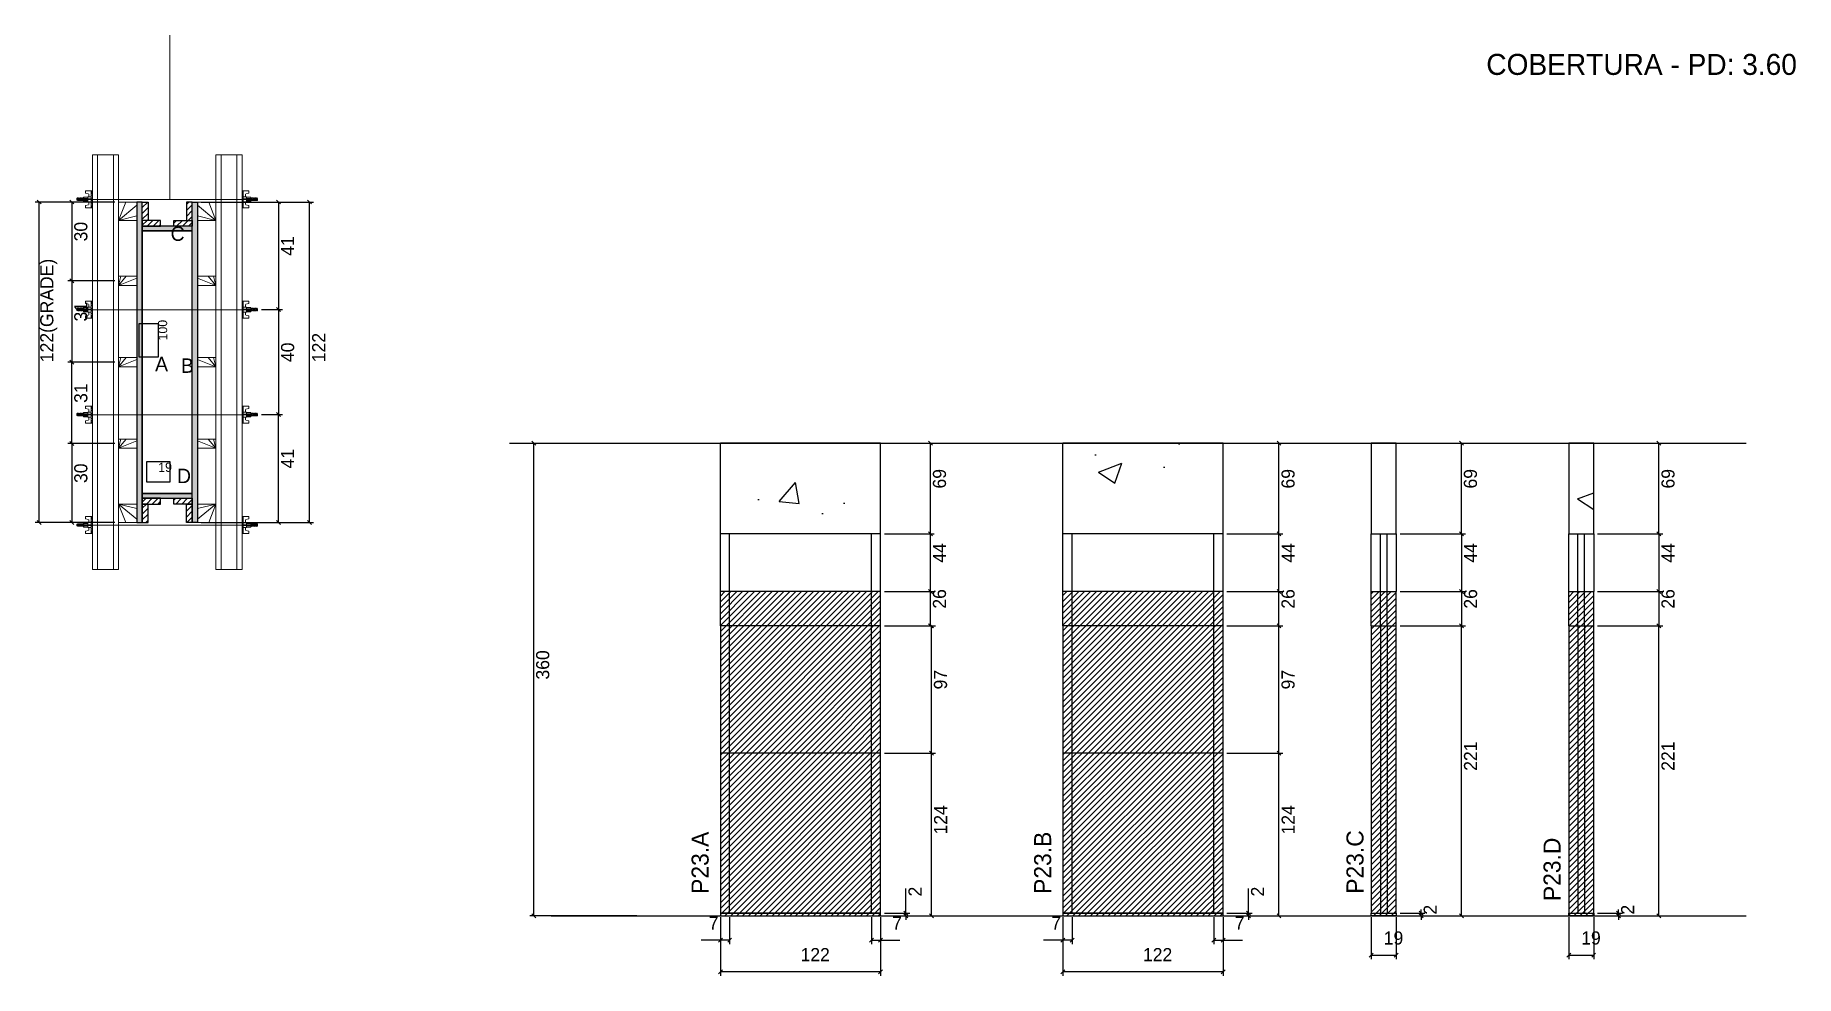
# Model space of a CAD drawing. Header units: metres. Extents: x 2890 to 4231, y 10051 to 10767.
import ezdxf

# ---------------------------------------------------------------- set-up
doc = ezdxf.new("R2010")
doc.units = ezdxf.units.M
for name, color, linetype in [('CHAPA', 7, 'Continuous'), ('COTA', 7, 'Continuous'), ('Hachura', 7, 'Continuous'), ('Madeira', 7, 'Continuous'), ('NIVEL 2° PAV.', 7, 'Continuous'), ('NOMENCLATURA', 7, 'Continuous'), ('Nível', 7, 'Continuous'), ('Painéis', 7, 'Continuous'), ('Perfil Metálico', 7, 'Continuous'), ('SARR_2.2x7', 7, 'Continuous'), ('SARRAFO', 7, 'Continuous'), ('Texto Seção', 7, 'Continuous'), ('TEXTO_GERAL', 7, 'Continuous')]:
    doc.layers.add(name, color=color, linetype=linetype)

msp = doc.modelspace()

# ---------------------------------------------------------------- texts
at = {"layer": 'COTA', "color": 241, "lineweight": 25}
for s, p in [('30', (2929.8, 10610.4)), ('41', (3087.3, 10599.5)), ('122(GRADE)', (2903.9, 10518.4)), ('31', (2929.8, 10549.4)), ('122', (3111, 10518.4)), ('40', (3087.3, 10518.5)), ('31', (2929.8, 10487.4)), ('41', (3087.3, 10437.5)), ('30', (2929.8, 10426.4))]:
    msp.add_text(s, height=10, rotation=90, dxfattribs=at).set_placement(p)
at = {"layer": 'COTA', "color": 1, "lineweight": 25}
msp.add_text('100', height=7, rotation=90, dxfattribs=at).set_placement((2990.6, 10535))
msp.add_text('19', height=7, dxfattribs=at).set_placement((2983.8, 10434.9))
at = {"layer": 'COTA', "color": 240, "lineweight": 25}
for s, p in [('69', (3583.8, 10422.2)), ('69', (3849.3, 10422.2)), ('69', (3988.2, 10422.2)), ('69', (4138.7, 10422.2)), ('44', (3583.8, 10365.7)), ('44', (3849.4, 10365.7)), ('26', (3583.8, 10330.7)), ('26', (3849.3, 10330.7)), ('26', (3988.3, 10330.7)), ('26', (4138.7, 10330.7)), ('97', (3584.6, 10269.2)), ('97', (3849.3, 10269.2)), ('221', (3988.3, 10207.2)), ('221', (4138.7, 10207.2)), ('124', (3584.7, 10158.7)), ('124', (3849.4, 10158.7)), ('2', (3565.2, 10111.5)), ('2', (3826.1, 10111.5)), ('2', (3957.6, 10097.7)), ('2', (4108, 10097.7))]:
    msp.add_text(s, height=10, rotation=90, dxfattribs=at).set_placement(p)
for s, p in [('7', (3403.1, 10086.3)), ('7', (3542.8, 10086.3)), ('7', (3664, 10086.3)), ('7', (3803.7, 10086.3)), ('19', (3917.2, 10074.9)), ('19', (4067.6, 10074.9)), ('122', (3473, 10062.2)), ('122', (3733.8, 10062.2))]:
    msp.add_text(s, height=10, dxfattribs=at).set_placement(p)
at = {"layer": 'NIVEL 2° PAV.', "color": 240, "lineweight": 25}
msp.add_text('360', height=10, rotation=90, dxfattribs=at).set_placement((3281.6, 10276.7))
at = {"layer": 'NOMENCLATURA', "color": 2, "lineweight": 25}
msp.add_text('COBERTURA - PD: 3.60', height=16, dxfattribs=at).set_placement((3995.3, 10737.2))
at = {"layer": 'Painéis', "color": 240, "lineweight": 25}
for p in [(3988.3, 10365.7), (4138.7, 10365.7)]:
    msp.add_text('44', height=10, rotation=90, dxfattribs=at).set_placement(p)
at = {"layer": 'Texto Seção', "color": 7, "lineweight": 15}
for s, p in [('P23.A', (3403, 10113.5)), ('P23.B', (3663.9, 10113.5)), ('P23.C', (3901.8, 10113.6)), ('P23.D', (4051.9, 10108))]:
    msp.add_text(s, height=13, rotation=90, dxfattribs=at).set_placement(p)
at = {"layer": 'TEXTO_GERAL', "color": 7, "lineweight": 25}
for s, p in [('C', (2993.2, 10610.8)), ('A', (2981.4, 10511.5)), ('B', (3001.1, 10510.3)), ('D', (2998.1, 10426.3))]:
    msp.add_text(s, height=11, dxfattribs=at).set_placement(p)

# ---------------------------------------------------------------- hatches: boundary and pattern name
at = {"layer": 'COTA'}
h = msp.add_hatch(dxfattribs=at)
h.set_pattern_fill('AR-CONC')
h.paths.add_polyline_path([(3412, 10456.7), (3412, 10387.7), (3534, 10387.7), (3534, 10456.7), (3412, 10456.7), (3412, 10456.7)])
h = msp.add_hatch(dxfattribs=at)
h.set_pattern_fill('AR-CONC')
h.paths.add_polyline_path([(3672.8, 10456.7), (3672.8, 10387.7), (3794.8, 10387.7), (3794.8, 10456.7), (3672.8, 10456.7), (3672.8, 10456.7)])
h = msp.add_hatch(dxfattribs=at)
h.set_pattern_fill('AR-CONC')
h.paths.add_polyline_path([(3907.7, 10387.7), (3926.7, 10387.7), (3926.7, 10457.7), (3907.7, 10457.7), (3907.7, 10387.7)])
h = msp.add_hatch(dxfattribs=at)
h.set_pattern_fill('AR-CONC')
h.paths.add_polyline_path([(4077.1, 10387.7), (4077.1, 10456.7), (4058.1, 10456.7), (4058.1, 10387.7), (4077.1, 10387.7)])
at = {"layer": 'Hachura'}
h = msp.add_hatch(color=7, dxfattribs=at)
h.dxf.hatch_style = 1
h.paths.add_polyline_path([(2971.6, 10640.4), (2967.6, 10640.4), (2967.6, 10396.4), (2971.6, 10396.4), (2971.6, 10640.4)])
h = msp.add_hatch(color=7, dxfattribs=at)
h.dxf.hatch_style = 1
h.paths.add_polyline_path([(2971.6, 10640.4), (2967.6, 10640.4), (2967.6, 10396.4), (2971.6, 10396.4), (2971.6, 10640.4)])
h = msp.add_hatch(dxfattribs=at)
h.set_pattern_fill('ANSI31')
h.paths.add_polyline_path([(2971.6, 10626.4), (2976, 10626.4), (2976, 10640.4), (2971.6, 10640.4), (2971.6, 10626.4)])
h = msp.add_hatch(dxfattribs=at)
h.set_pattern_fill('ANSI31')
h.paths.add_polyline_path([(3009.6, 10626.4), (3005.2, 10626.4), (3005.2, 10640.4), (3009.6, 10640.4), (3009.6, 10626.4)])
h = msp.add_hatch(color=7, dxfattribs=at)
h.dxf.hatch_style = 1
h.paths.add_polyline_path([(3009.6, 10640.4), (3013.6, 10640.4), (3013.6, 10396.4), (3009.6, 10396.4), (3009.6, 10640.4)])
h = msp.add_hatch(color=7, dxfattribs=at)
h.dxf.hatch_style = 1
h.paths.add_polyline_path([(3009.6, 10640.4), (3013.6, 10640.4), (3013.6, 10396.4), (3009.6, 10396.4), (3009.6, 10640.4)])
h = msp.add_hatch(dxfattribs=at)
h.set_pattern_fill('ANSI31')
h.paths.add_polyline_path([(2971.6, 10622), (2971.6, 10626.4), (2985.6, 10626.4), (2985.6, 10622), (2971.6, 10622)])
h = msp.add_hatch(color=7, dxfattribs=at)
h.dxf.hatch_style = 1
h.paths.add_polyline_path([(3009.6, 10618.4), (3009.6, 10622), (2971.6, 10622), (2971.6, 10618.4), (3009.6, 10618.4)])
h = msp.add_hatch(color=7, dxfattribs=at)
h.dxf.hatch_style = 1
h.paths.add_polyline_path([(3009.6, 10618.4), (3009.6, 10622), (2971.6, 10622), (2971.6, 10618.4), (3009.6, 10618.4)])
h = msp.add_hatch(dxfattribs=at)
h.set_pattern_fill('ANSI31')
h.paths.add_polyline_path([(3009.6, 10622), (3009.6, 10626.4), (2995.6, 10626.4), (2995.6, 10622), (3009.6, 10622)])
h = msp.add_hatch(color=7, dxfattribs=at)
h.dxf.hatch_style = 1
h.paths.add_polyline_path([(3009.6, 10414.8), (3009.6, 10418.4), (2971.6, 10418.4), (2971.6, 10414.8), (3009.6, 10414.8)])
h = msp.add_hatch(color=7, dxfattribs=at)
h.dxf.hatch_style = 1
h.paths.add_polyline_path([(3009.6, 10414.8), (3009.6, 10418.4), (2971.6, 10418.4), (2971.6, 10414.8), (3009.6, 10414.8)])
h = msp.add_hatch(dxfattribs=at)
h.set_pattern_fill('ANSI31')
h.paths.add_polyline_path([(2971.6, 10410.4), (2971.6, 10414.8), (2985.6, 10414.8), (2985.6, 10410.4), (2971.6, 10410.4)])
h = msp.add_hatch(dxfattribs=at)
h.set_pattern_fill('ANSI31')
h.paths.add_polyline_path([(2971.6, 10410.4), (2976, 10410.4), (2976, 10396.4), (2971.6, 10396.4), (2971.6, 10410.4)])
h = msp.add_hatch(dxfattribs=at)
h.set_pattern_fill('ANSI31')
h.paths.add_polyline_path([(3009.6, 10410.4), (3009.6, 10414.8), (2995.6, 10414.8), (2995.6, 10410.4), (3009.6, 10410.4)])
h = msp.add_hatch(dxfattribs=at)
h.set_pattern_fill('ANSI31')
h.paths.add_polyline_path([(3009.6, 10410.4), (3005.2, 10410.4), (3005.2, 10396.4), (3009.6, 10396.4), (3009.6, 10410.4)])
h = msp.add_hatch(dxfattribs=at)
h.set_pattern_fill('ANSI31')
h.paths.add_polyline_path([(3412, 10343.7), (3412, 10220.7), (3534, 10220.7), (3534, 10343.7), (3412, 10343.7)])
h = msp.add_hatch(dxfattribs=at)
h.set_pattern_fill('ANSI31')
h.paths.add_polyline_path([(3672.8, 10343.7), (3672.8, 10220.7), (3794.8, 10220.7), (3794.8, 10343.7), (3672.8, 10343.7)])
h = msp.add_hatch(dxfattribs=at)
h.set_pattern_fill('ANSI31')
h.paths.add_polyline_path([(3926.7, 10096.7), (3926.7, 10343.7), (3907.7, 10343.7), (3907.7, 10096.7), (3926.7, 10096.7)])
h = msp.add_hatch(dxfattribs=at)
h.set_pattern_fill('ANSI31')
h.paths.add_polyline_path([(4077.1, 10343.7), (4058.1, 10343.7), (4058.1, 10096.7), (4077.1, 10096.7), (4077.1, 10343.7)])
h = msp.add_hatch(dxfattribs=at)
h.set_pattern_fill('ANSI31')
h.paths.add_polyline_path([(3534, 10220.7), (3412, 10220.7), (3412, 10096.7), (3534, 10096.7), (3534, 10220.7)])
h = msp.add_hatch(dxfattribs=at)
h.set_pattern_fill('ANSI31')
h.paths.add_polyline_path([(3794.8, 10220.7), (3672.8, 10220.7), (3672.8, 10096.7), (3794.8, 10096.7), (3794.8, 10220.7)])

# ---------------------------------------------------------------- linework, layer by layer
at = {"layer": 'CHAPA', "color": 1, "lineweight": 25}
for points in [[(2971.6, 10640.4), (2967.6, 10640.4), (2967.6, 10396.4), (2971.6, 10396.4)], [(2971.6, 10640.4), (2967.6, 10640.4), (2967.6, 10396.4), (2971.6, 10396.4)], [(3009.6, 10640.4), (3013.6, 10640.4), (3013.6, 10396.4), (3009.6, 10396.4)], [(3009.6, 10640.4), (3013.6, 10640.4), (3013.6, 10396.4), (3009.6, 10396.4)], [(3009.6, 10618.4), (3009.6, 10622), (2971.6, 10622), (2971.6, 10618.4)], [(3009.6, 10618.4), (3009.6, 10622), (2971.6, 10622), (2971.6, 10618.4)], [(3009.6, 10414.8), (3009.6, 10418.4), (2971.6, 10418.4), (2971.6, 10414.8)], [(3009.6, 10414.8), (3009.6, 10418.4), (2971.6, 10418.4), (2971.6, 10414.8)]]:
    msp.add_lwpolyline(points, close=True, dxfattribs=at)
at = {"layer": 'COTA', "color": 241, "lineweight": 25}
for p, q in [((2950.6, 10640.4), (2890.1, 10640.4)), ((2893.1, 10396.4), (2893.1, 10640.4)), ((2950.6, 10640.4), (2915, 10640.4)), ((2918, 10640.4), (2918, 10580.4)), ((3016.6, 10640.4), (3102, 10640.4)), ((3050.6, 10640.4), (3078.4, 10640.4)), ((3075.4, 10640.4), (3075.4, 10558.5)), ((3099, 10396.4), (3099, 10640.4)), ((2950.6, 10580.4), (2915, 10580.4)), ((2950.6, 10580.4), (2915, 10580.4)), ((2918, 10580.4), (2918, 10518.4)), ((3062.4, 10558.5), (3078.4, 10558.5)), ((3062.4, 10558.5), (3078.4, 10558.5)), ((3075.4, 10558.5), (3075.4, 10478.5)), ((2950.6, 10518.4), (2915, 10518.4)), ((2950.6, 10518.4), (2915, 10518.4)), ((2918, 10456.4), (2918, 10518.4)), ((3062.4, 10478.5), (3078.4, 10478.5)), ((3062.4, 10478.5), (3078.4, 10478.5)), ((3075.4, 10396.4), (3075.4, 10478.5)), ((2950.6, 10456.4), (2915, 10456.4)), ((2950.6, 10456.4), (2915, 10456.4)), ((2918, 10456.4), (2918, 10396.4)), ((3534, 10456.7), (3412, 10456.7)), ((3412, 10387.7), (3412, 10456.7)), ((3534, 10387.7), (3534, 10456.7)), ((3794.8, 10456.7), (3672.8, 10456.7)), ((3794.8, 10456.7), (3672.8, 10456.7)), ((3672.8, 10387.7), (3672.8, 10456.7)), ((3794.8, 10387.7), (3794.8, 10456.7)), ((2950.6, 10396.4), (2890.1, 10396.4)), ((2950.6, 10396.4), (2915, 10396.4)), ((3016.6, 10396.4), (3102, 10396.4)), ((3050.6, 10396.4), (3078.4, 10396.4))]:
    msp.add_line(p, q, dxfattribs=at)
at = {"layer": 'COTA', "color": 0, "lineweight": 25}
for p, q in [((2894.6, 10638.9), (2891.6, 10641.9)), ((2919.5, 10638.9), (2916.5, 10641.9)), ((3076.9, 10638.9), (3073.9, 10641.9)), ((3100.5, 10638.9), (3097.5, 10641.9)), ((2916.5, 10581.9), (2919.5, 10578.9)), ((2919.5, 10578.9), (2916.5, 10581.9)), ((3073.9, 10560), (3076.9, 10557)), ((3076.9, 10557), (3073.9, 10560)), ((2916.5, 10519.9), (2919.5, 10516.9)), ((2919.5, 10516.9), (2916.5, 10519.9)), ((3076.9, 10477), (3073.9, 10480)), ((3073.9, 10480), (3076.9, 10477)), ((2919.5, 10454.9), (2916.5, 10457.9)), ((2916.5, 10457.9), (2919.5, 10454.9)), ((3573.4, 10455.2), (3570.4, 10458.2)), ((3838.9, 10455.2), (3835.9, 10458.2)), ((3977.9, 10455.2), (3974.9, 10458.2)), ((4128.3, 10455.2), (4125.3, 10458.2)), ((2891.6, 10397.9), (2894.6, 10394.9)), ((2916.5, 10397.9), (2919.5, 10394.9)), ((3073.9, 10397.9), (3076.9, 10394.9)), ((3097.5, 10397.9), (3100.5, 10394.9)), ((3570.4, 10389.2), (3573.4, 10386.2)), ((3573.4, 10386.2), (3570.4, 10389.2)), ((3835.9, 10389.2), (3838.9, 10386.2)), ((3838.9, 10386.2), (3835.9, 10389.2)), ((3974.9, 10389.2), (3977.9, 10386.2)), ((4125.3, 10389.2), (4128.3, 10386.2)), ((3573.4, 10342.2), (3570.4, 10345.2)), ((3570.4, 10345.2), (3573.4, 10342.2)), ((3838.9, 10342.2), (3835.9, 10345.2)), ((3835.9, 10345.2), (3838.9, 10342.2)), ((3977.9, 10342.2), (3974.9, 10345.2)), ((4128.3, 10342.2), (4125.3, 10345.2)), ((3570.4, 10319.2), (3573.4, 10316.2)), ((3574.2, 10316.2), (3571.2, 10319.2)), ((3838.9, 10316.2), (3835.9, 10319.2)), ((3835.9, 10319.2), (3838.9, 10316.2)), ((3977.9, 10316.2), (3974.9, 10319.2)), ((3974.9, 10319.2), (3977.9, 10316.2)), ((4128.3, 10316.2), (4125.3, 10319.2)), ((4125.3, 10319.2), (4128.3, 10316.2)), ((3574.2, 10219.2), (3571.2, 10222.2)), ((3571.2, 10222.2), (3574.2, 10219.2)), ((3838.9, 10219.2), (3835.9, 10222.2)), ((3835.9, 10222.2), (3838.9, 10219.2)), ((3551.7, 10100.2), (3554.7, 10097.2)), ((3554.7, 10095.2), (3551.7, 10098.2)), ((3571.2, 10098.2), (3574.2, 10095.2)), ((3812.6, 10100.2), (3815.6, 10097.2)), ((3815.6, 10095.2), (3812.6, 10098.2)), ((3835.9, 10098.2), (3838.9, 10095.2)), ((3944.1, 10100.2), (3947.1, 10097.2)), ((3947.1, 10095.2), (3944.1, 10098.2)), ((3974.9, 10098.2), (3977.9, 10095.2)), ((4094.5, 10100.2), (4097.5, 10097.2)), ((4097.5, 10095.2), (4094.5, 10098.2)), ((4125.3, 10098.2), (4128.3, 10095.2)), ((3413.5, 10079.7), (3410.5, 10076.7)), ((3417.5, 10076.7), (3420.5, 10079.7)), ((3528.5, 10079.7), (3525.5, 10076.7)), ((3532.5, 10076.7), (3535.5, 10079.7)), ((3674.3, 10079.7), (3671.3, 10076.7)), ((3678.3, 10076.7), (3681.3, 10079.7)), ((3789.3, 10079.7), (3786.3, 10076.7)), ((3793.3, 10076.7), (3796.3, 10079.7)), ((3909.2, 10068.3), (3906.2, 10065.3)), ((3925.2, 10065.3), (3928.2, 10068.3)), ((4059.6, 10068.3), (4056.6, 10065.3)), ((4075.6, 10065.3), (4078.6, 10068.3)), ((3413.5, 10055.6), (3410.5, 10052.6)), ((3532.5, 10052.6), (3535.5, 10055.6)), ((3674.3, 10055.6), (3671.3, 10052.6)), ((3793.3, 10052.6), (3796.3, 10055.6))]:
    msp.add_line(p, q, dxfattribs=at)
at = {"layer": 'COTA', "color": 180, "lineweight": 25}
for p, q in [((2984.1, 10547.5), (2969.1, 10547.5)), ((2969.1, 10547.5), (2969.1, 10522.5)), ((2984.1, 10522.5), (2984.1, 10547.5)), ((2969.1, 10522.5), (2984.1, 10522.5)), ((2992.8, 10442.4), (2974.8, 10442.4)), ((2974.8, 10442.4), (2974.8, 10427.4)), ((2992.8, 10427.4), (2992.8, 10442.4)), ((2974.8, 10427.4), (2992.8, 10427.4))]:
    msp.add_line(p, q, dxfattribs=at)
at = {"layer": 'COTA', "color": 4, "lineweight": 25}
for p, q in [((3537, 10456.7), (3574.9, 10456.7)), ((3571.9, 10387.7), (3571.9, 10456.7)), ((3797.8, 10456.7), (3840.4, 10456.7)), ((3837.4, 10387.7), (3837.4, 10456.7)), ((3929.7, 10456.7), (3979.4, 10456.7)), ((3976.4, 10387.7), (3976.4, 10456.7)), ((4080.1, 10456.7), (4129.8, 10456.7)), ((4126.8, 10387.7), (4126.8, 10456.7)), ((3537, 10387.7), (3574.9, 10387.7)), ((3537, 10387.7), (3574.9, 10387.7)), ((3571.9, 10343.7), (3571.9, 10387.7)), ((3797.8, 10387.7), (3840.4, 10387.7)), ((3797.8, 10387.7), (3840.4, 10387.7)), ((3837.4, 10343.7), (3837.4, 10387.7)), ((3929.7, 10387.7), (3979.4, 10387.7)), ((4080.1, 10387.7), (4129.8, 10387.7)), ((3537, 10343.7), (3574.9, 10343.7)), ((3537, 10343.7), (3574.9, 10343.7)), ((3571.9, 10317.7), (3571.9, 10343.7)), ((3797.8, 10343.7), (3840.4, 10343.7)), ((3797.8, 10343.7), (3840.4, 10343.7)), ((3837.4, 10317.7), (3837.4, 10343.7)), ((3929.7, 10343.7), (3979.4, 10343.7)), ((3976.4, 10343.7), (3976.4, 10317.7)), ((4080.1, 10343.7), (4129.8, 10343.7)), ((4126.8, 10343.7), (4126.8, 10317.7)), ((3537, 10317.7), (3574.9, 10317.7)), ((3555, 10317.7), (3575.7, 10317.7)), ((3572.7, 10220.7), (3572.7, 10317.7)), ((3797.8, 10317.7), (3840.4, 10317.7)), ((3797.8, 10317.7), (3840.4, 10317.7)), ((3837.4, 10220.7), (3837.4, 10317.7)), ((3929.7, 10317.7), (3979.4, 10317.7)), ((3929.7, 10317.7), (3979.4, 10317.7)), ((3976.4, 10096.7), (3976.4, 10317.7)), ((4080.1, 10317.7), (4129.8, 10317.7)), ((4080.1, 10317.7), (4129.8, 10317.7)), ((4126.8, 10096.7), (4126.8, 10317.7)), ((3537, 10220.7), (3575.7, 10220.7)), ((3537, 10220.7), (3575.7, 10220.7)), ((3572.7, 10096.7), (3572.7, 10220.7)), ((3797.8, 10220.7), (3840.4, 10220.7)), ((3797.8, 10220.7), (3840.4, 10220.7)), ((3837.4, 10096.7), (3837.4, 10220.7)), ((3553.2, 10098.7), (3553.2, 10117.5)), ((3814.1, 10098.7), (3814.1, 10117.5)), ((3537, 10098.7), (3556.2, 10098.7)), ((3553.2, 10096.7), (3553.2, 10098.7)), ((3797.8, 10098.7), (3817.1, 10098.7)), ((3814.1, 10096.7), (3814.1, 10098.7)), ((3929.7, 10098.7), (3948.6, 10098.7)), ((3945.6, 10098.7), (3945.6, 10101.7)), ((3945.6, 10096.7), (3945.6, 10098.7)), ((4080.1, 10098.7), (4099, 10098.7)), ((4096, 10098.7), (4096, 10101.7)), ((4096, 10096.7), (4096, 10098.7)), ((3412, 10095.7), (3412, 10051.1)), ((3412, 10093.7), (3412, 10075.2)), ((3419, 10095.7), (3419, 10075.2)), ((3527, 10095.7), (3527, 10075.2)), ((3534, 10095.7), (3534, 10051.1)), ((3534, 10093.7), (3534, 10075.2)), ((3537, 10096.7), (3556.2, 10096.7)), ((3537, 10096.7), (3575.7, 10096.7)), ((3553.2, 10096.7), (3553.2, 10093.7)), ((3672.8, 10095.7), (3672.8, 10051.1)), ((3672.8, 10093.7), (3672.8, 10075.2)), ((3679.8, 10095.7), (3679.8, 10075.2)), ((3787.8, 10095.7), (3787.8, 10075.2)), ((3794.8, 10095.7), (3794.8, 10051.1)), ((3794.8, 10093.7), (3794.8, 10075.2)), ((3797.8, 10096.7), (3817.1, 10096.7)), ((3797.8, 10096.7), (3840.4, 10096.7)), ((3814.1, 10096.7), (3814.1, 10093.7)), ((3907.7, 10095.7), (3907.7, 10063.8)), ((3926.7, 10095.7), (3926.7, 10063.8)), ((3929.7, 10096.7), (3948.6, 10096.7)), ((3929.7, 10096.7), (3979.4, 10096.7)), ((3945.6, 10096.7), (3945.6, 10093.7)), ((4058.1, 10095.7), (4058.1, 10063.8)), ((4077.1, 10095.7), (4077.1, 10063.8)), ((4080.1, 10096.7), (4099, 10096.7)), ((4080.1, 10096.7), (4129.8, 10096.7)), ((4096, 10096.7), (4096, 10093.7)), ((3412, 10078.2), (3397.2, 10078.2)), ((3419, 10078.2), (3412, 10078.2)), ((3527, 10078.2), (3534, 10078.2)), ((3534, 10078.2), (3548.7, 10078.2)), ((3672.8, 10078.2), (3658.1, 10078.2)), ((3679.8, 10078.2), (3672.8, 10078.2)), ((3787.8, 10078.2), (3794.8, 10078.2)), ((3794.8, 10078.2), (3809.6, 10078.2)), ((3907.7, 10066.8), (3926.7, 10066.8)), ((4058.1, 10066.8), (4077.1, 10066.8)), ((3534, 10054.1), (3412, 10054.1)), ((3794.8, 10054.1), (3672.8, 10054.1))]:
    msp.add_line(p, q, dxfattribs=at)
at = {"layer": 'COTA', "color": 241, "lineweight": 25}
for points in [[(3926.7, 10387.7), (3926.7, 10456.7), (3907.7, 10456.7), (3907.7, 10387.7)], [(4077.1, 10387.7), (4077.1, 10456.7), (4058.1, 10456.7), (4058.1, 10387.7)]]:
    msp.add_lwpolyline(points, dxfattribs=at)
at = {"layer": 'Hachura', "color": 0, "lineweight": 9}
for p, q in [((2933.6, 10648.9), (2928.5, 10648.9)), ((2928.5, 10648.9), (2928.5, 10647.2)), ((2932.7, 10648.9), (2932.7, 10636)), ((2932.7, 10648.9), (2932.7, 10643.7)), ((2932.7, 10648.7), (2933.6, 10648.7)), ((2932.7, 10648.5), (2933.6, 10648.5)), ((2932.7, 10648.2), (2933.6, 10648.2)), ((2932.7, 10647.7), (2933.6, 10647.7)), ((2933.6, 10636), (2933.6, 10648.9)), ((3047.6, 10636), (3047.6, 10648.9)), ((3047.6, 10648.9), (3052.8, 10648.9)), ((3048.6, 10648.7), (3047.6, 10648.7)), ((3048.6, 10648.5), (3047.6, 10648.5)), ((3048.6, 10648.2), (3047.6, 10648.2)), ((3048.6, 10647.7), (3047.6, 10647.7)), ((3048.5, 10648.9), (3048.5, 10636)), ((3048.5, 10648.9), (3048.5, 10643.7)), ((3052.8, 10648.9), (3052.8, 10647.2)), ((2922.2, 10643.5), (2921.8, 10643.1)), ((2921.8, 10643.1), (2921.8, 10641.8)), ((2922.2, 10641.5), (2921.8, 10641.8)), ((2922.5, 10643.5), (2922.2, 10643.5)), ((2922.2, 10641.5), (2922.2, 10643.5)), ((2922.8, 10641.5), (2922.2, 10642.8)), ((2922.7, 10641.4), (2922.2, 10642.6)), ((2922.2, 10642), (2922.5, 10641.4)), ((2922.2, 10641.8), (2922.3, 10641.5)), ((2922.5, 10643.5), (2923.4, 10641.5)), ((2922.5, 10643.5), (2923.4, 10641.5)), ((2922.6, 10643.5), (2923.7, 10641.4)), ((2923.9, 10641.4), (2922.8, 10643.6)), ((2922.8, 10641.5), (2923.4, 10641.5)), ((2923.6, 10643.5), (2923, 10643.5)), ((2924, 10641.5), (2923, 10643.5)), ((2923.6, 10643.5), (2924.6, 10641.5)), ((2923.7, 10643.5), (2924.8, 10641.4)), ((2925, 10641.4), (2924, 10643.6)), ((2924.6, 10641.5), (2924, 10641.5)), ((2924.8, 10643.5), (2924.2, 10643.5)), ((2925.1, 10641.5), (2924.2, 10643.5)), ((2924.4, 10643.5), (2924.2, 10643.5)), ((2924.8, 10643.5), (2925.8, 10641.5)), ((2924.9, 10643.5), (2926, 10641.4)), ((2926.2, 10641.4), (2925.1, 10643.6)), ((2925.3, 10641.5), (2925.1, 10641.5)), ((2926, 10643.5), (2925.3, 10643.5)), ((2926.3, 10641.5), (2925.3, 10643.5)), ((2925.3, 10641.5), (2925.8, 10641.5)), ((2926, 10643.5), (2926.9, 10641.5)), ((2926.9, 10642.3), (2926.3, 10643.6)), ((2926.3, 10641.5), (2926.9, 10641.5)), ((2926.9, 10642.6), (2926.5, 10643.5)), ((2926.9, 10643.5), (2926.5, 10643.5)), ((2926.9, 10640.7), (2926.9, 10644.1)), ((2926.9, 10644.1), (2930.2, 10644.1)), ((2926.9, 10643.1), (2930.2, 10643.1)), ((2926.9, 10641.5), (2930.2, 10641.5)), ((2930.2, 10640.7), (2926.9, 10640.7)), ((2927, 10640.7), (2927, 10644.1)), ((2928.5, 10647.2), (2930.7, 10646.6)), ((2928.5, 10637.7), (2930.7, 10638.2)), ((2928.5, 10636), (2928.5, 10637.7)), ((2932.7, 10636), (2928.5, 10636)), ((2930.2, 10644.4), (2930.2, 10640.5)), ((2932.7, 10644.4), (2930.2, 10644.4)), ((2930.2, 10640.5), (2930.2, 10640.7)), ((2930.2, 10640.5), (2930.2, 10640.7)), ((2930.2, 10640.5), (2932.7, 10640.5)), ((2932.7, 10642.7), (2930.7, 10642.7)), ((2930.7, 10642.2), (2932.7, 10642.2)), ((2930.9, 10646.3), (2930.9, 10644.4)), ((2930.9, 10638.5), (2930.9, 10640.5)), ((2932.7, 10646.9), (2933.6, 10646.9)), ((2932.7, 10645.5), (2933.6, 10645.5)), ((2932.7, 10642.4), (2932.7, 10644.4)), ((2932.7, 10643.7), (2932.7, 10643.1)), ((2932.7, 10642.4), (2933.6, 10642.4)), ((2932.7, 10639.4), (2933.6, 10639.4)), ((2932.7, 10638), (2933.6, 10638)), ((2932.7, 10637.1), (2933.6, 10637.1)), ((2932.7, 10636.7), (2933.6, 10636.7)), ((2932.7, 10636.3), (2933.6, 10636.3)), ((2932.7, 10636.1), (2933.6, 10636.1)), ((2932.7, 10636), (2933.6, 10636)), ((2933.1, 10643.4), (2932.8, 10643.4)), ((2932.9, 10641.5), (2933.3, 10641.5)), ((2933.5, 10643.4), (2933.1, 10643.4)), ((2933.6, 10636.9), (2933.6, 10644.7)), ((3048.6, 10646.9), (3047.6, 10646.9)), ((3048.6, 10645.5), (3047.6, 10645.5)), ((3047.6, 10636.9), (3047.6, 10644.7)), ((3048.5, 10642.4), (3047.6, 10642.4)), ((3048.6, 10639.4), (3047.6, 10639.4)), ((3048.6, 10638), (3047.6, 10638)), ((3048.6, 10637.1), (3047.6, 10637.1)), ((3048.6, 10636.7), (3047.6, 10636.7)), ((3048.6, 10636.3), (3047.6, 10636.3)), ((3048.6, 10636.1), (3047.6, 10636.1)), ((3048.5, 10636), (3047.6, 10636)), ((3047.8, 10643.4), (3048.2, 10643.4)), ((3048.4, 10641.5), (3048, 10641.5)), ((3048.2, 10643.4), (3048.4, 10643.4)), ((3048.5, 10642.4), (3048.5, 10644.4)), ((3048.5, 10644.4), (3051.1, 10644.4)), ((3048.5, 10643.7), (3048.5, 10643.1)), ((3048.5, 10642.7), (3050.5, 10642.7)), ((3050.5, 10642.2), (3048.5, 10642.2)), ((3051.1, 10640.5), (3048.5, 10640.5)), ((3048.5, 10636), (3052.8, 10636)), ((3050.3, 10646.3), (3050.3, 10644.4)), ((3050.3, 10638.5), (3050.3, 10640.5)), ((3052.8, 10647.2), (3050.6, 10646.6)), ((3052.8, 10637.7), (3050.6, 10638.2)), ((3051.1, 10644.4), (3051.1, 10640.5)), ((3054.3, 10644.1), (3051.1, 10644.1)), ((3054.3, 10643.1), (3051.1, 10643.1)), ((3054.3, 10641.5), (3051.1, 10641.5)), ((3051.1, 10640.7), (3054.3, 10640.7)), ((3051.1, 10640.5), (3051.1, 10640.7)), ((3051.1, 10640.5), (3051.1, 10640.7)), ((3052.8, 10636), (3052.8, 10637.7)), ((3054.3, 10640.7), (3054.3, 10644.1)), ((3054.3, 10640.7), (3054.3, 10644.1)), ((3054.3, 10642.3), (3055, 10643.6)), ((3055.3, 10643.5), (3054.3, 10641.5)), ((3054.3, 10642.6), (3054.8, 10643.5)), ((3054.3, 10643.5), (3054.8, 10643.5)), ((3055, 10641.5), (3054.3, 10641.5)), ((3055, 10641.5), (3056, 10643.5)), ((3055.1, 10641.4), (3056.1, 10643.6)), ((3055.3, 10643.5), (3056, 10643.5)), ((3056.4, 10643.5), (3055.3, 10641.4)), ((3056.5, 10643.5), (3055.5, 10641.5)), ((3055.9, 10641.5), (3055.5, 10641.5)), ((3055.9, 10641.5), (3056.2, 10641.5)), ((3056.2, 10641.4), (3057.3, 10643.6)), ((3056.2, 10641.5), (3057.1, 10643.5)), ((3056.5, 10643.5), (3057.1, 10643.5)), ((3057.5, 10643.5), (3056.5, 10641.4)), ((3057.6, 10643.5), (3056.7, 10641.5)), ((3056.7, 10641.5), (3057.3, 10641.5)), ((3056.9, 10643.5), (3057.1, 10643.5)), ((3057.3, 10641.5), (3058.3, 10643.5)), ((3057.4, 10641.4), (3058.5, 10643.6)), ((3057.6, 10643.5), (3058.3, 10643.5)), ((3058.7, 10643.5), (3057.6, 10641.4)), ((3058.8, 10643.5), (3057.8, 10641.5)), ((3058.8, 10643.5), (3057.8, 10641.5)), ((3058.5, 10641.5), (3057.8, 10641.5)), ((3058.5, 10641.5), (3059.1, 10642.8)), ((3058.6, 10641.4), (3059.1, 10642.6)), ((3058.8, 10643.5), (3059.1, 10643.5)), ((3059.1, 10642), (3058.8, 10641.4)), ((3059.1, 10641.8), (3059, 10641.5)), ((3059.1, 10643.5), (3059.4, 10643.1)), ((3059.1, 10641.5), (3059.1, 10643.5)), ((3059.1, 10641.5), (3059.4, 10641.8)), ((3059.4, 10643.1), (3059.4, 10641.8)), ((2922.2, 10559.5), (2921.8, 10559.1)), ((2921.8, 10559.1), (2921.8, 10557.8)), ((2922.2, 10557.5), (2921.8, 10557.8)), ((2922.5, 10559.5), (2922.2, 10559.5)), ((2922.2, 10557.5), (2922.2, 10559.5)), ((2922.8, 10557.5), (2922.2, 10558.8)), ((2922.7, 10557.4), (2922.2, 10558.6)), ((2922.2, 10558), (2922.5, 10557.4)), ((2922.2, 10557.8), (2922.3, 10557.5)), ((2922.5, 10559.5), (2923.4, 10557.5)), ((2922.5, 10559.5), (2923.4, 10557.5)), ((2922.6, 10559.5), (2923.7, 10557.4)), ((2923.9, 10557.4), (2922.8, 10559.6)), ((2922.8, 10557.5), (2923.4, 10557.5)), ((2923.6, 10559.5), (2923, 10559.5)), ((2924, 10557.5), (2923, 10559.5)), ((2923.6, 10559.5), (2924.6, 10557.5)), ((2923.7, 10559.5), (2924.8, 10557.4)), ((2925, 10557.4), (2924, 10559.6)), ((2924.6, 10557.5), (2924, 10557.5)), ((2924.8, 10559.5), (2924.2, 10559.5)), ((2925.1, 10557.5), (2924.2, 10559.5)), ((2924.4, 10559.5), (2924.2, 10559.5)), ((2924.8, 10559.5), (2925.8, 10557.5)), ((2924.9, 10559.5), (2926, 10557.4)), ((2926.2, 10557.4), (2925.1, 10559.6)), ((2925.3, 10557.5), (2925.1, 10557.5)), ((2926, 10559.5), (2925.3, 10559.5)), ((2926.3, 10557.5), (2925.3, 10559.5)), ((2925.3, 10557.5), (2925.8, 10557.5)), ((2926, 10559.5), (2926.9, 10557.5)), ((2926.9, 10558.3), (2926.3, 10559.6)), ((2926.3, 10557.5), (2926.9, 10557.5)), ((2926.9, 10558.6), (2926.5, 10559.5)), ((2926.9, 10559.5), (2926.5, 10559.5)), ((2926.9, 10556.7), (2926.9, 10560.1)), ((2926.9, 10560.1), (2930.2, 10560.1)), ((2926.9, 10559.1), (2930.2, 10559.1)), ((2926.9, 10557.5), (2930.2, 10557.5)), ((2930.2, 10556.7), (2926.9, 10556.7)), ((2927, 10556.7), (2927, 10560.1)), ((2933.6, 10564.9), (2928.5, 10564.9)), ((2928.5, 10564.9), (2928.5, 10563.2)), ((2928.5, 10563.2), (2930.7, 10562.6)), ((2928.5, 10553.7), (2930.7, 10554.2)), ((2928.5, 10552), (2928.5, 10553.7)), ((2930.2, 10560.4), (2930.2, 10556.5)), ((2932.7, 10560.4), (2930.2, 10560.4)), ((2930.2, 10556.5), (2930.2, 10556.7)), ((2930.2, 10556.5), (2930.2, 10556.7)), ((2930.2, 10556.5), (2932.7, 10556.5)), ((2932.7, 10558.7), (2930.7, 10558.7)), ((2930.7, 10558.2), (2932.7, 10558.2)), ((2930.9, 10562.3), (2930.9, 10560.4)), ((2930.9, 10554.5), (2930.9, 10556.5)), ((2932.7, 10564.9), (2932.7, 10552)), ((2932.7, 10564.9), (2932.7, 10559.7)), ((2932.7, 10564.7), (2933.6, 10564.7)), ((2932.7, 10564.5), (2933.6, 10564.5)), ((2932.7, 10564.2), (2933.6, 10564.2)), ((2932.7, 10563.7), (2933.6, 10563.7)), ((2932.7, 10562.9), (2933.6, 10562.9)), ((2932.7, 10561.5), (2933.6, 10561.5)), ((2932.7, 10558.4), (2932.7, 10560.4)), ((2932.7, 10559.7), (2932.7, 10559.1)), ((2932.7, 10558.4), (2933.6, 10558.4)), ((2932.7, 10555.4), (2933.6, 10555.4)), ((2932.7, 10554), (2933.6, 10554)), ((2933.1, 10559.4), (2932.8, 10559.4)), ((2932.9, 10557.5), (2933.3, 10557.5)), ((2933.5, 10559.4), (2933.1, 10559.4)), ((2933.6, 10552), (2933.6, 10564.9)), ((2933.6, 10552.9), (2933.6, 10560.7)), ((3047.6, 10552), (3047.6, 10564.9)), ((3047.6, 10564.9), (3052.8, 10564.9)), ((3048.6, 10564.7), (3047.6, 10564.7)), ((3048.6, 10564.5), (3047.6, 10564.5)), ((3048.6, 10564.2), (3047.6, 10564.2)), ((3048.6, 10563.7), (3047.6, 10563.7)), ((3048.6, 10562.9), (3047.6, 10562.9)), ((3048.6, 10561.5), (3047.6, 10561.5)), ((3047.6, 10552.9), (3047.6, 10560.7)), ((3048.5, 10558.4), (3047.6, 10558.4)), ((3048.6, 10555.4), (3047.6, 10555.4)), ((3048.6, 10554), (3047.6, 10554)), ((3047.8, 10559.4), (3048.2, 10559.4)), ((3048.4, 10557.5), (3048, 10557.5)), ((3048.2, 10559.4), (3048.4, 10559.4)), ((3048.5, 10564.9), (3048.5, 10552)), ((3048.5, 10564.9), (3048.5, 10559.7)), ((3048.5, 10558.4), (3048.5, 10560.4)), ((3048.5, 10560.4), (3051.1, 10560.4)), ((3048.5, 10559.7), (3048.5, 10559.1)), ((3048.5, 10558.7), (3050.5, 10558.7)), ((3050.5, 10558.2), (3048.5, 10558.2)), ((3051.1, 10556.5), (3048.5, 10556.5)), ((3050.3, 10562.3), (3050.3, 10560.4)), ((3050.3, 10554.5), (3050.3, 10556.5)), ((3052.8, 10563.2), (3050.6, 10562.6)), ((3052.8, 10553.7), (3050.6, 10554.2)), ((3051.1, 10560.4), (3051.1, 10556.5)), ((3054.3, 10560.1), (3051.1, 10560.1)), ((3054.3, 10559.1), (3051.1, 10559.1)), ((3054.3, 10557.5), (3051.1, 10557.5)), ((3051.1, 10556.7), (3054.3, 10556.7)), ((3051.1, 10556.5), (3051.1, 10556.7)), ((3051.1, 10556.5), (3051.1, 10556.7)), ((3052.8, 10564.9), (3052.8, 10563.2)), ((3052.8, 10552), (3052.8, 10553.7)), ((3054.3, 10556.7), (3054.3, 10560.1)), ((3054.3, 10556.7), (3054.3, 10560.1)), ((3054.3, 10558.3), (3055, 10559.6)), ((3055.3, 10559.5), (3054.3, 10557.5)), ((3054.3, 10558.6), (3054.8, 10559.5)), ((3054.3, 10559.5), (3054.8, 10559.5)), ((3055, 10557.5), (3054.3, 10557.5)), ((3055, 10557.5), (3056, 10559.5)), ((3055.1, 10557.4), (3056.1, 10559.6)), ((3055.3, 10559.5), (3056, 10559.5)), ((3056.4, 10559.5), (3055.3, 10557.4)), ((3056.5, 10559.5), (3055.5, 10557.5)), ((3055.9, 10557.5), (3055.5, 10557.5)), ((3055.9, 10557.5), (3056.2, 10557.5)), ((3056.2, 10557.4), (3057.3, 10559.6)), ((3056.2, 10557.5), (3057.1, 10559.5)), ((3056.5, 10559.5), (3057.1, 10559.5)), ((3057.5, 10559.5), (3056.5, 10557.4)), ((3057.6, 10559.5), (3056.7, 10557.5)), ((3056.7, 10557.5), (3057.3, 10557.5)), ((3056.9, 10559.5), (3057.1, 10559.5)), ((3057.3, 10557.5), (3058.3, 10559.5)), ((3057.4, 10557.4), (3058.5, 10559.6)), ((3057.6, 10559.5), (3058.3, 10559.5)), ((3058.7, 10559.5), (3057.6, 10557.4)), ((3058.8, 10559.5), (3057.8, 10557.5)), ((3058.8, 10559.5), (3057.8, 10557.5)), ((3058.5, 10557.5), (3057.8, 10557.5)), ((3058.5, 10557.5), (3059.1, 10558.8)), ((3058.6, 10557.4), (3059.1, 10558.6)), ((3058.8, 10559.5), (3059.1, 10559.5)), ((3059.1, 10558), (3058.8, 10557.4)), ((3059.1, 10557.8), (3059, 10557.5)), ((3059.1, 10559.5), (3059.4, 10559.1)), ((3059.1, 10557.5), (3059.1, 10559.5)), ((3059.1, 10557.5), (3059.4, 10557.8)), ((3059.4, 10559.1), (3059.4, 10557.8)), ((2932.7, 10552), (2928.5, 10552)), ((2932.7, 10553.1), (2933.6, 10553.1)), ((2932.7, 10552.7), (2933.6, 10552.7)), ((2932.7, 10552.3), (2933.6, 10552.3)), ((2932.7, 10552.1), (2933.6, 10552.1)), ((2932.7, 10552), (2933.6, 10552)), ((3048.6, 10553.1), (3047.6, 10553.1)), ((3048.6, 10552.7), (3047.6, 10552.7)), ((3048.6, 10552.3), (3047.6, 10552.3)), ((3048.6, 10552.1), (3047.6, 10552.1)), ((3048.5, 10552), (3047.6, 10552)), ((3048.5, 10552), (3052.8, 10552)), ((2922.2, 10479.5), (2921.8, 10479.1)), ((2921.8, 10479.1), (2921.8, 10477.8)), ((2922.2, 10477.5), (2921.8, 10477.8)), ((2922.5, 10479.5), (2922.2, 10479.5)), ((2922.2, 10477.5), (2922.2, 10479.5)), ((2922.8, 10477.5), (2922.2, 10478.8)), ((2922.7, 10477.4), (2922.2, 10478.6)), ((2922.2, 10478), (2922.5, 10477.4)), ((2922.2, 10477.8), (2922.3, 10477.5)), ((2922.5, 10479.5), (2923.4, 10477.5)), ((2922.5, 10479.5), (2923.4, 10477.5)), ((2922.6, 10479.5), (2923.7, 10477.4)), ((2923.9, 10477.4), (2922.8, 10479.6)), ((2922.8, 10477.5), (2923.4, 10477.5)), ((2923.6, 10479.5), (2923, 10479.5)), ((2924, 10477.5), (2923, 10479.5)), ((2923.6, 10479.5), (2924.6, 10477.5)), ((2923.7, 10479.5), (2924.8, 10477.4)), ((2925, 10477.4), (2924, 10479.6)), ((2924.6, 10477.5), (2924, 10477.5)), ((2924.8, 10479.5), (2924.2, 10479.5)), ((2925.1, 10477.5), (2924.2, 10479.5)), ((2924.4, 10479.5), (2924.2, 10479.5)), ((2924.8, 10479.5), (2925.8, 10477.5)), ((2924.9, 10479.5), (2926, 10477.4)), ((2926.2, 10477.4), (2925.1, 10479.6)), ((2925.3, 10477.5), (2925.1, 10477.5)), ((2926, 10479.5), (2925.3, 10479.5)), ((2926.3, 10477.5), (2925.3, 10479.5)), ((2925.3, 10477.5), (2925.8, 10477.5)), ((2926, 10479.5), (2926.9, 10477.5)), ((2926.9, 10478.3), (2926.3, 10479.6)), ((2926.3, 10477.5), (2926.9, 10477.5)), ((2926.9, 10478.6), (2926.5, 10479.5)), ((2926.9, 10479.5), (2926.5, 10479.5)), ((2926.9, 10476.7), (2926.9, 10480.1)), ((2926.9, 10480.1), (2930.2, 10480.1)), ((2926.9, 10479.1), (2930.2, 10479.1)), ((2926.9, 10477.5), (2930.2, 10477.5)), ((2930.2, 10476.7), (2926.9, 10476.7)), ((2927, 10476.7), (2927, 10480.1)), ((2933.6, 10484.9), (2928.5, 10484.9)), ((2928.5, 10484.9), (2928.5, 10483.2)), ((2928.5, 10483.2), (2930.7, 10482.6)), ((2928.5, 10473.7), (2930.7, 10474.2)), ((2928.5, 10472), (2928.5, 10473.7)), ((2930.2, 10480.4), (2930.2, 10476.5)), ((2932.7, 10480.4), (2930.2, 10480.4)), ((2930.2, 10476.5), (2930.2, 10476.7)), ((2930.2, 10476.5), (2930.2, 10476.7)), ((2930.2, 10476.5), (2932.7, 10476.5)), ((2932.7, 10478.7), (2930.7, 10478.7)), ((2930.7, 10478.2), (2932.7, 10478.2)), ((2930.9, 10482.3), (2930.9, 10480.4)), ((2930.9, 10474.5), (2930.9, 10476.5)), ((2932.7, 10484.9), (2932.7, 10472)), ((2932.7, 10484.9), (2932.7, 10479.7)), ((2932.7, 10484.7), (2933.6, 10484.7)), ((2932.7, 10484.5), (2933.6, 10484.5)), ((2932.7, 10484.2), (2933.6, 10484.2)), ((2932.7, 10483.7), (2933.6, 10483.7)), ((2932.7, 10482.9), (2933.6, 10482.9)), ((2932.7, 10481.5), (2933.6, 10481.5)), ((2932.7, 10478.4), (2932.7, 10480.4)), ((2932.7, 10479.7), (2932.7, 10479.1)), ((2932.7, 10478.4), (2933.6, 10478.4)), ((2932.7, 10475.4), (2933.6, 10475.4)), ((2932.7, 10474), (2933.6, 10474)), ((2932.7, 10473.1), (2933.6, 10473.1)), ((2933.1, 10479.4), (2932.8, 10479.4)), ((2932.9, 10477.5), (2933.3, 10477.5)), ((2933.5, 10479.4), (2933.1, 10479.4)), ((2933.6, 10472), (2933.6, 10484.9)), ((2933.6, 10472.9), (2933.6, 10480.7)), ((3047.6, 10472), (3047.6, 10484.9)), ((3047.6, 10484.9), (3052.8, 10484.9)), ((3048.6, 10484.7), (3047.6, 10484.7)), ((3048.6, 10484.5), (3047.6, 10484.5)), ((3048.6, 10484.2), (3047.6, 10484.2)), ((3048.6, 10483.7), (3047.6, 10483.7)), ((3048.6, 10482.9), (3047.6, 10482.9)), ((3048.6, 10481.5), (3047.6, 10481.5)), ((3047.6, 10472.9), (3047.6, 10480.7)), ((3048.5, 10478.4), (3047.6, 10478.4)), ((3048.6, 10475.4), (3047.6, 10475.4)), ((3048.6, 10474), (3047.6, 10474)), ((3048.6, 10473.1), (3047.6, 10473.1)), ((3047.8, 10479.4), (3048.2, 10479.4)), ((3048.4, 10477.5), (3048, 10477.5)), ((3048.2, 10479.4), (3048.4, 10479.4)), ((3048.5, 10484.9), (3048.5, 10472)), ((3048.5, 10484.9), (3048.5, 10479.7)), ((3048.5, 10478.4), (3048.5, 10480.4)), ((3048.5, 10480.4), (3051.1, 10480.4)), ((3048.5, 10479.7), (3048.5, 10479.1)), ((3048.5, 10478.7), (3050.5, 10478.7)), ((3050.5, 10478.2), (3048.5, 10478.2)), ((3051.1, 10476.5), (3048.5, 10476.5)), ((3050.3, 10482.3), (3050.3, 10480.4)), ((3050.3, 10474.5), (3050.3, 10476.5)), ((3052.8, 10483.2), (3050.6, 10482.6)), ((3052.8, 10473.7), (3050.6, 10474.2)), ((3051.1, 10480.4), (3051.1, 10476.5)), ((3054.3, 10480.1), (3051.1, 10480.1)), ((3054.3, 10479.1), (3051.1, 10479.1)), ((3054.3, 10477.5), (3051.1, 10477.5)), ((3051.1, 10476.7), (3054.3, 10476.7)), ((3051.1, 10476.5), (3051.1, 10476.7)), ((3051.1, 10476.5), (3051.1, 10476.7)), ((3052.8, 10484.9), (3052.8, 10483.2)), ((3052.8, 10472), (3052.8, 10473.7)), ((3054.3, 10476.7), (3054.3, 10480.1)), ((3054.3, 10476.7), (3054.3, 10480.1)), ((3054.3, 10478.3), (3055, 10479.6)), ((3055.3, 10479.5), (3054.3, 10477.5)), ((3054.3, 10478.6), (3054.8, 10479.5)), ((3054.3, 10479.5), (3054.8, 10479.5)), ((3055, 10477.5), (3054.3, 10477.5)), ((3055, 10477.5), (3056, 10479.5)), ((3055.1, 10477.4), (3056.1, 10479.6)), ((3055.3, 10479.5), (3056, 10479.5)), ((3056.4, 10479.5), (3055.3, 10477.4)), ((3056.5, 10479.5), (3055.5, 10477.5)), ((3055.9, 10477.5), (3055.5, 10477.5)), ((3055.9, 10477.5), (3056.2, 10477.5)), ((3056.2, 10477.4), (3057.3, 10479.6)), ((3056.2, 10477.5), (3057.1, 10479.5)), ((3056.5, 10479.5), (3057.1, 10479.5)), ((3057.5, 10479.5), (3056.5, 10477.4)), ((3057.6, 10479.5), (3056.7, 10477.5)), ((3056.7, 10477.5), (3057.3, 10477.5)), ((3056.9, 10479.5), (3057.1, 10479.5)), ((3057.3, 10477.5), (3058.3, 10479.5)), ((3057.4, 10477.4), (3058.5, 10479.6)), ((3057.6, 10479.5), (3058.3, 10479.5)), ((3058.7, 10479.5), (3057.6, 10477.4)), ((3058.8, 10479.5), (3057.8, 10477.5)), ((3058.8, 10479.5), (3057.8, 10477.5)), ((3058.5, 10477.5), (3057.8, 10477.5)), ((3058.5, 10477.5), (3059.1, 10478.8)), ((3058.6, 10477.4), (3059.1, 10478.6)), ((3058.8, 10479.5), (3059.1, 10479.5)), ((3059.1, 10478), (3058.8, 10477.4)), ((3059.1, 10477.8), (3059, 10477.5)), ((3059.1, 10479.5), (3059.4, 10479.1)), ((3059.1, 10477.5), (3059.1, 10479.5)), ((3059.1, 10477.5), (3059.4, 10477.8)), ((3059.4, 10479.1), (3059.4, 10477.8)), ((2932.7, 10472), (2928.5, 10472)), ((2932.7, 10472.7), (2933.6, 10472.7)), ((2932.7, 10472.3), (2933.6, 10472.3)), ((2932.7, 10472.1), (2933.6, 10472.1)), ((2932.7, 10472), (2933.6, 10472)), ((3048.6, 10472.7), (3047.6, 10472.7)), ((3048.6, 10472.3), (3047.6, 10472.3)), ((3048.6, 10472.1), (3047.6, 10472.1)), ((3048.5, 10472), (3047.6, 10472)), ((3048.5, 10472), (3052.8, 10472)), ((2922.2, 10395.3), (2921.8, 10395)), ((2921.8, 10393.7), (2921.8, 10395)), ((2922.2, 10393.4), (2921.8, 10393.7)), ((2922.2, 10394.8), (2922.5, 10395.5)), ((2922.7, 10395.4), (2922.2, 10394.3)), ((2922.2, 10395.1), (2922.3, 10395.3)), ((2922.8, 10395.3), (2922.2, 10394)), ((2922.2, 10395.3), (2922.2, 10393.4)), ((2922.5, 10393.4), (2922.2, 10393.4)), ((2922.5, 10393.4), (2923.4, 10395.3)), ((2922.5, 10393.4), (2923.4, 10395.3)), ((2922.6, 10393.3), (2923.7, 10395.5)), ((2923.9, 10395.4), (2922.8, 10393.3)), ((2922.8, 10395.3), (2923.4, 10395.3)), ((2924, 10395.3), (2923, 10393.4)), ((2923.6, 10393.4), (2923, 10393.4)), ((2923.6, 10393.4), (2924.6, 10395.3)), ((2923.7, 10393.3), (2924.8, 10395.5)), ((2925, 10395.4), (2924, 10393.3)), ((2924.6, 10395.3), (2924, 10395.3)), ((2925.1, 10395.3), (2924.2, 10393.4)), ((2924.8, 10393.4), (2924.2, 10393.4)), ((2924.4, 10393.4), (2924.2, 10393.4)), ((2924.8, 10393.4), (2925.8, 10395.3)), ((2924.9, 10393.3), (2926, 10395.5)), ((2926.2, 10395.4), (2925.1, 10393.3)), ((2925.3, 10395.3), (2925.1, 10395.3)), ((2925.3, 10395.3), (2925.8, 10395.3)), ((2926.3, 10395.3), (2925.3, 10393.4)), ((2926, 10393.4), (2925.3, 10393.4)), ((2926, 10393.4), (2926.9, 10395.3)), ((2926.3, 10395.3), (2926.9, 10395.3)), ((2926.9, 10394.6), (2926.3, 10393.3)), ((2926.9, 10394.3), (2926.5, 10393.4)), ((2926.9, 10393.4), (2926.5, 10393.4)), ((2926.9, 10396.1), (2926.9, 10392.7)), ((2930.2, 10396.1), (2926.9, 10396.1)), ((2926.9, 10395.3), (2930.2, 10395.3)), ((2926.9, 10393.8), (2930.2, 10393.8)), ((2926.9, 10392.7), (2930.2, 10392.7)), ((2927, 10396.1), (2927, 10392.7)), ((2932.7, 10400.9), (2928.5, 10400.9)), ((2928.5, 10400.9), (2928.5, 10399.2)), ((2928.5, 10399.2), (2930.7, 10398.6)), ((2930.2, 10392.5), (2930.2, 10396.4)), ((2930.2, 10396.4), (2932.7, 10396.4)), ((2930.2, 10396.4), (2930.2, 10396.1)), ((2930.2, 10396.4), (2930.2, 10396.1)), ((2932.7, 10392.5), (2930.2, 10392.5)), ((2930.7, 10394.6), (2932.7, 10394.6)), ((2932.7, 10394.1), (2930.7, 10394.1)), ((2930.9, 10398.3), (2930.9, 10396.4)), ((2930.9, 10390.5), (2930.9, 10392.5)), ((2932.7, 10388), (2932.7, 10400.9)), ((2932.7, 10400.9), (2933.6, 10400.9)), ((2932.7, 10400.7), (2933.6, 10400.7)), ((2932.7, 10400.5), (2933.6, 10400.5)), ((2932.7, 10400.2), (2933.6, 10400.2)), ((2932.7, 10399.7), (2933.6, 10399.7)), ((2932.7, 10398.9), (2933.6, 10398.9)), ((2932.7, 10397.4), (2933.6, 10397.4)), ((2932.7, 10394.4), (2932.7, 10392.5)), ((2932.7, 10394.4), (2933.6, 10394.4)), ((2932.7, 10393.1), (2932.7, 10393.8)), ((2932.7, 10388), (2932.7, 10393.1)), ((2933.1, 10393.5), (2932.8, 10393.5)), ((2932.9, 10395.4), (2933.3, 10395.4)), ((2933.5, 10393.5), (2933.1, 10393.5)), ((2933.6, 10400.9), (2933.6, 10388)), ((2933.6, 10399.9), (2933.6, 10392.1)), ((3047.6, 10400.9), (3047.6, 10388)), ((3048.5, 10400.9), (3047.6, 10400.9)), ((3048.6, 10400.7), (3047.6, 10400.7)), ((3048.6, 10400.5), (3047.6, 10400.5)), ((3048.6, 10400.2), (3047.6, 10400.2)), ((3047.6, 10399.9), (3047.6, 10392.1)), ((3048.6, 10399.7), (3047.6, 10399.7)), ((3048.6, 10398.9), (3047.6, 10398.9)), ((3048.6, 10397.4), (3047.6, 10397.4)), ((3048.5, 10394.4), (3047.6, 10394.4)), ((3047.8, 10393.5), (3048.2, 10393.5)), ((3048.4, 10395.4), (3048, 10395.4)), ((3048.2, 10393.5), (3048.4, 10393.5)), ((3048.5, 10388), (3048.5, 10400.9)), ((3048.5, 10400.9), (3052.8, 10400.9)), ((3051.1, 10396.4), (3048.5, 10396.4)), ((3050.5, 10394.6), (3048.5, 10394.6)), ((3048.5, 10394.4), (3048.5, 10392.5)), ((3048.5, 10394.1), (3050.5, 10394.1)), ((3048.5, 10393.1), (3048.5, 10393.8)), ((3048.5, 10388), (3048.5, 10393.1)), ((3048.5, 10392.5), (3051.1, 10392.5)), ((3050.3, 10398.3), (3050.3, 10396.4)), ((3050.3, 10390.5), (3050.3, 10392.5)), ((3052.8, 10399.2), (3050.6, 10398.6)), ((3051.1, 10392.5), (3051.1, 10396.4)), ((3051.1, 10396.4), (3051.1, 10396.1)), ((3051.1, 10396.4), (3051.1, 10396.1)), ((3051.1, 10396.1), (3054.3, 10396.1)), ((3054.3, 10395.3), (3051.1, 10395.3)), ((3054.3, 10393.8), (3051.1, 10393.8)), ((3054.3, 10392.7), (3051.1, 10392.7)), ((3052.8, 10400.9), (3052.8, 10399.2)), ((3054.3, 10396.1), (3054.3, 10392.7)), ((3054.3, 10396.1), (3054.3, 10392.7)), ((3055, 10395.3), (3054.3, 10395.3)), ((3055.3, 10393.4), (3054.3, 10395.3)), ((3054.3, 10394.6), (3055, 10393.3)), ((3054.3, 10394.3), (3054.8, 10393.4)), ((3054.3, 10393.4), (3054.8, 10393.4)), ((3055, 10395.3), (3056, 10393.4)), ((3055.1, 10395.4), (3056.1, 10393.3)), ((3056.4, 10393.3), (3055.3, 10395.5)), ((3055.3, 10393.4), (3056, 10393.4)), ((3055.9, 10395.3), (3055.5, 10395.3)), ((3056.5, 10393.4), (3055.5, 10395.3)), ((3055.9, 10395.3), (3056.2, 10395.3)), ((3056.2, 10395.4), (3057.3, 10393.3)), ((3056.2, 10395.3), (3057.1, 10393.4)), ((3057.5, 10393.3), (3056.5, 10395.5)), ((3056.5, 10393.4), (3057.1, 10393.4)), ((3056.7, 10395.3), (3057.3, 10395.3)), ((3057.6, 10393.4), (3056.7, 10395.3)), ((3056.9, 10393.4), (3057.1, 10393.4)), ((3057.3, 10395.3), (3058.3, 10393.4)), ((3057.4, 10395.4), (3058.5, 10393.3)), ((3058.7, 10393.3), (3057.6, 10395.5)), ((3057.6, 10393.4), (3058.3, 10393.4)), ((3058.8, 10393.4), (3057.8, 10395.3)), ((3058.5, 10395.3), (3057.8, 10395.3)), ((3058.8, 10393.4), (3057.8, 10395.3)), ((3058.5, 10395.3), (3059.1, 10394)), ((3058.6, 10395.4), (3059.1, 10394.3)), ((3059.1, 10394.8), (3058.8, 10395.5)), ((3058.8, 10393.4), (3059.1, 10393.4)), ((3059.1, 10395.1), (3059, 10395.3)), ((3059.1, 10395.3), (3059.4, 10395)), ((3059.1, 10395.3), (3059.1, 10393.4)), ((3059.1, 10393.4), (3059.4, 10393.7)), ((3059.4, 10393.7), (3059.4, 10395)), ((2928.5, 10389.6), (2930.7, 10390.2)), ((2928.5, 10388), (2928.5, 10389.6)), ((2933.6, 10388), (2928.5, 10388)), ((2932.7, 10391.4), (2933.6, 10391.4)), ((2932.7, 10390), (2933.6, 10390)), ((2932.7, 10389.1), (2933.6, 10389.1)), ((2932.7, 10388.7), (2933.6, 10388.7)), ((2932.7, 10388.3), (2933.6, 10388.3)), ((2932.7, 10388.1), (2933.6, 10388.1)), ((3048.6, 10391.4), (3047.6, 10391.4)), ((3048.6, 10390), (3047.6, 10390)), ((3048.6, 10389.1), (3047.6, 10389.1)), ((3048.6, 10388.7), (3047.6, 10388.7)), ((3048.6, 10388.3), (3047.6, 10388.3)), ((3048.6, 10388.1), (3047.6, 10388.1)), ((3047.6, 10388), (3052.8, 10388)), ((3052.8, 10389.6), (3050.6, 10390.2)), ((3052.8, 10388), (3052.8, 10389.6))]:
    msp.add_line(p, q, dxfattribs=at)
at = {"layer": 'Hachura', "color": 251, "lineweight": 9}
for p, q in [((3058.4, 10642.4), (2926.6, 10642.4)), ((3058.4, 10558.4), (2926.6, 10558.4)), ((3058.4, 10478.4), (2926.6, 10478.4)), ((3058.4, 10394.4), (2926.6, 10394.4))]:
    msp.add_line(p, q, dxfattribs=at)
at = {"layer": 'Madeira', "color": 126, "lineweight": 18}
for p, q in [((2953.6, 10626.4), (2959.1, 10640.4)), ((2953.6, 10626.4), (2967.6, 10637.9)), ((3027.6, 10626.4), (3013.6, 10637.9)), ((3027.6, 10626.4), (3022.2, 10640.4)), ((2953.6, 10626.4), (2967.6, 10629.9)), ((3027.6, 10626.4), (3013.6, 10629.9)), ((2953.6, 10576.9), (2959.4, 10583.9)), ((2953.6, 10576.9), (2955.4, 10583.9)), ((2953.6, 10576.9), (2967.6, 10582.4)), ((3027.6, 10576.9), (3013.7, 10582.4)), ((3027.6, 10576.9), (3021.9, 10583.9)), ((3027.6, 10576.9), (3025.9, 10583.9)), ((2953.6, 10514.9), (2959.4, 10521.9)), ((2953.6, 10514.9), (2955.4, 10521.9)), ((2953.6, 10514.9), (2967.6, 10520.4)), ((3027.6, 10514.9), (3013.7, 10520.4)), ((3027.6, 10514.9), (3021.9, 10521.9)), ((3027.6, 10514.9), (3025.9, 10521.9)), ((2953.6, 10452.9), (2959.4, 10459.9)), ((2953.6, 10452.9), (2955.4, 10459.9)), ((3027.6, 10452.9), (3021.9, 10459.9)), ((3027.6, 10452.9), (3025.9, 10459.9)), ((2953.6, 10452.9), (2967.6, 10458.4)), ((3027.6, 10452.9), (3013.7, 10458.4)), ((2953.6, 10410.4), (2967.6, 10398.9)), ((2953.6, 10410.4), (2967.6, 10406.9)), ((2953.6, 10410.4), (2959.1, 10396.4)), ((3027.7, 10410.4), (3013.6, 10398.9)), ((3027.7, 10410.4), (3013.6, 10406.9)), ((3027.7, 10410.4), (3022.2, 10396.4))]:
    msp.add_line(p, q, dxfattribs=at)
for points in [[(2953.6, 10396.4), (2967.6, 10396.4), (2967.6, 10640.4), (2953.6, 10640.4)], [(2953.6, 10626.4), (2967.6, 10626.4), (2967.6, 10640.4), (2953.6, 10640.4)], [(3027.6, 10396.4), (3013.6, 10396.4), (3013.6, 10640.4), (3027.6, 10640.4)], [(3027.6, 10626.4), (3013.6, 10626.4), (3013.6, 10640.4), (3027.6, 10640.4)], [(2953.6, 10576.9), (2953.6, 10583.9), (2967.6, 10583.9), (2967.6, 10576.9)], [(3027.6, 10576.9), (3027.7, 10583.9), (3013.7, 10583.9), (3013.6, 10576.9)], [(2953.6, 10514.9), (2953.6, 10521.9), (2967.6, 10521.9), (2967.6, 10514.9)], [(3027.6, 10514.9), (3027.7, 10521.9), (3013.7, 10521.9), (3013.6, 10514.9)], [(2953.6, 10452.9), (2953.6, 10459.9), (2967.6, 10459.9), (2967.6, 10452.9)], [(3027.6, 10452.9), (3027.7, 10459.9), (3013.7, 10459.9), (3013.6, 10452.9)], [(2953.6, 10410.4), (2967.6, 10410.4), (2967.6, 10396.4), (2953.6, 10396.4)], [(3027.7, 10410.4), (3013.7, 10410.4), (3013.6, 10396.4), (3027.6, 10396.4)]]:
    msp.add_lwpolyline(points, close=True, dxfattribs=at)
at = {"layer": 'NIVEL 2° PAV.', "color": 0, "lineweight": 25}
for p, q in [((3271.3, 10455.2), (3268.3, 10458.2)), ((3268.3, 10098.2), (3271.3, 10095.2))]:
    msp.add_line(p, q, dxfattribs=at)
at = {"layer": 'NIVEL 2° PAV.', "color": 4, "lineweight": 25}
for p, q in [((3269.8, 10096.7), (3269.8, 10456.7)), ((3348.3, 10096.7), (3266.8, 10096.7))]:
    msp.add_line(p, q, dxfattribs=at)
at = {"layer": 'Nível', "color": 4, "lineweight": 25}
for p, q in [((3251.2, 10456.7), (4193.2, 10456.7)), ((3283, 10096.7), (4193.2, 10096.7))]:
    msp.add_line(p, q, dxfattribs=at)
at = {"layer": 'Painéis', "color": 200, "lineweight": 25}
for p, q in [((3534, 10387.7), (3412, 10387.7)), ((3412, 10343.7), (3412, 10387.7)), ((3534, 10343.7), (3534, 10387.7)), ((3794.8, 10387.7), (3672.8, 10387.7)), ((3672.8, 10343.7), (3672.8, 10387.7)), ((3794.8, 10343.7), (3794.8, 10387.7)), ((3907.7, 10343.7), (3907.7, 10387.7)), ((3907.7, 10387.7), (3926.7, 10387.7)), ((3926.7, 10387.7), (3926.7, 10343.7)), ((4058.1, 10343.7), (4058.1, 10387.7)), ((4058.1, 10387.7), (4077.1, 10387.7)), ((4077.1, 10387.7), (4077.1, 10343.7)), ((3534, 10343.7), (3412, 10343.7)), ((3412, 10317.7), (3412, 10343.7)), ((3534, 10317.7), (3534, 10343.7)), ((3794.8, 10343.7), (3672.8, 10343.7)), ((3672.8, 10317.7), (3672.8, 10343.7)), ((3794.8, 10317.7), (3794.8, 10343.7)), ((3907.7, 10343.7), (3926.7, 10343.7)), ((3907.7, 10317.7), (3907.7, 10343.7)), ((3926.7, 10317.7), (3926.7, 10343.7)), ((4058.1, 10343.7), (4077.1, 10343.7)), ((4058.1, 10317.7), (4058.1, 10343.7)), ((4077.1, 10317.7), (4077.1, 10343.7)), ((3412, 10317.7), (3412, 10096.7)), ((3534, 10317.7), (3412, 10317.7)), ((3534, 10096.7), (3534, 10317.7)), ((3672.8, 10317.7), (3672.8, 10096.7)), ((3794.8, 10317.7), (3672.8, 10317.7)), ((3794.8, 10096.7), (3794.8, 10317.7)), ((3907.7, 10317.7), (3907.7, 10098.7)), ((3907.7, 10317.7), (3926.7, 10317.7)), ((3926.7, 10098.7), (3926.7, 10317.7)), ((4058.1, 10317.7), (4058.1, 10098.7)), ((4058.1, 10317.7), (4077.1, 10317.7)), ((4077.1, 10098.7), (4077.1, 10317.7)), ((3534, 10220.7), (3412, 10220.7)), ((3794.8, 10220.7), (3672.8, 10220.7)), ((3412, 10098.7), (3534, 10098.7)), ((3672.8, 10098.7), (3794.8, 10098.7)), ((3907.7, 10098.7), (3926.7, 10098.7)), ((4058.1, 10098.7), (4077.1, 10098.7))]:
    msp.add_line(p, q, dxfattribs=at)
at = {"layer": 'Painéis', "color": 4, "lineweight": 25}
for p, q in [((3929.7, 10387.7), (3979.4, 10387.7)), ((3976.4, 10387.7), (3976.4, 10343.7)), ((4080.1, 10387.7), (4129.8, 10387.7)), ((4126.8, 10387.7), (4126.8, 10343.7)), ((3929.7, 10343.7), (3979.4, 10343.7)), ((4080.1, 10343.7), (4129.8, 10343.7))]:
    msp.add_line(p, q, dxfattribs=at)
at = {"layer": 'Painéis', "color": 0, "lineweight": 25}
for p, q in [((3977.9, 10386.2), (3974.9, 10389.2)), ((4128.3, 10386.2), (4125.3, 10389.2)), ((3974.9, 10345.2), (3977.9, 10342.2)), ((4125.3, 10345.2), (4128.3, 10342.2))]:
    msp.add_line(p, q, dxfattribs=at)
at = {"layer": 'Painéis', "color": 200, "lineweight": 25}
for points in [[(2971.6, 10418.4), (3009.6, 10418.4), (3009.6, 10618.4), (2971.6, 10618.4)], [(3534, 10098.7), (3412, 10098.7), (3412, 10096.7), (3534, 10096.7)], [(3794.8, 10098.7), (3672.8, 10098.7), (3672.8, 10096.7), (3794.8, 10096.7)], [(3907.7, 10098.7), (3926.7, 10098.7), (3926.7, 10096.7), (3907.7, 10096.7)], [(4058.1, 10098.7), (4077.1, 10098.7), (4077.1, 10096.7), (4058.1, 10096.7)]]:
    msp.add_lwpolyline(points, close=True, dxfattribs=at)
at = {"layer": 'Perfil Metálico', "color": 224, "lineweight": 18}
for points in [[(2933.6, 10676.4), (2953.6, 10676.4), (2953.6, 10360.4), (2933.6, 10360.4)], [(2949.6, 10360.4), (2937.6, 10360.4), (2937.6, 10676.4), (2949.6, 10676.4)], [(3047.6, 10676.4), (3027.6, 10676.4), (3027.6, 10360.4), (3047.6, 10360.4)], [(3031.6, 10360.4), (3043.6, 10360.4), (3043.6, 10676.4), (3031.6, 10676.4)]]:
    msp.add_lwpolyline(points, close=True, dxfattribs=at)
at = {"layer": 'SARR_2.2x7', "color": 40, "lineweight": 25}
for p, q in [((3419, 10343.7), (3419, 10387.7)), ((3527, 10343.7), (3527, 10387.7)), ((3679.8, 10343.7), (3679.8, 10387.7)), ((3787.8, 10343.7), (3787.8, 10387.7)), ((3914.7, 10343.7), (3914.7, 10387.7)), ((3919.7, 10343.7), (3919.7, 10387.7)), ((4065.1, 10343.7), (4065.1, 10387.7)), ((4070.1, 10343.7), (4070.1, 10387.7)), ((3419, 10317.7), (3419, 10343.7)), ((3527, 10317.7), (3527, 10343.7)), ((3679.8, 10317.7), (3679.8, 10343.7)), ((3787.8, 10317.7), (3787.8, 10343.7)), ((3914.7, 10317.7), (3914.7, 10343.7)), ((3919.7, 10317.7), (3919.7, 10343.7)), ((4065.1, 10317.7), (4065.1, 10343.7)), ((4070.1, 10317.7), (4070.1, 10343.7)), ((3419, 10220.7), (3419, 10317.7)), ((3527, 10220.7), (3527, 10317.7)), ((3679.8, 10220.7), (3679.8, 10317.7)), ((3787.8, 10220.7), (3787.8, 10317.7)), ((3914.7, 10317.7), (3914.7, 10098.7)), ((3919.7, 10317.7), (3919.7, 10098.7)), ((4065.1, 10317.7), (4065.1, 10098.7)), ((4070.1, 10317.7), (4070.1, 10098.7)), ((3419, 10098.7), (3419, 10220.7)), ((3527, 10098.7), (3527, 10220.7)), ((3679.8, 10098.7), (3679.8, 10220.7)), ((3787.8, 10098.7), (3787.8, 10220.7))]:
    msp.add_line(p, q, dxfattribs=at)
at = {"layer": 'SARRAFO', "color": 251, "lineweight": 25}
for points in [[(2976, 10640.4), (2976, 10626.4), (2971.6, 10626.4), (2971.6, 10640.4)], [(3005.2, 10640.4), (3005.2, 10626.4), (3009.6, 10626.4), (3009.6, 10640.4)], [(2985.6, 10626.4), (2971.6, 10626.4), (2971.6, 10622), (2985.6, 10622)], [(2995.6, 10626.4), (3009.6, 10626.4), (3009.6, 10622), (2995.6, 10622)], [(2985.6, 10414.8), (2971.6, 10414.8), (2971.6, 10410.4), (2985.6, 10410.4)], [(2976, 10396.4), (2976, 10410.4), (2971.6, 10410.4), (2971.6, 10396.4)], [(2995.6, 10414.8), (3009.6, 10414.8), (3009.6, 10410.4), (2995.6, 10410.4)], [(3005.2, 10396.4), (3005.2, 10410.4), (3009.6, 10410.4), (3009.6, 10396.4)]]:
    msp.add_lwpolyline(points, close=True, dxfattribs=at)
at = {"layer": 'Texto Seção', "color": 252, "lineweight": 15}
msp.add_line((2992.5, 10642.4), (2992.5, 10767.4), dxfattribs=at)

msp.set_redraw_order([(e.dxf.handle, doc.entitydb.next_handle()) for e in msp.query("TEXT MTEXT ATTDEF DIMENSION ARC_DIMENSION")])  # texts and dimensions are drawn at this point

doc.saveas('drawing.dxf')
